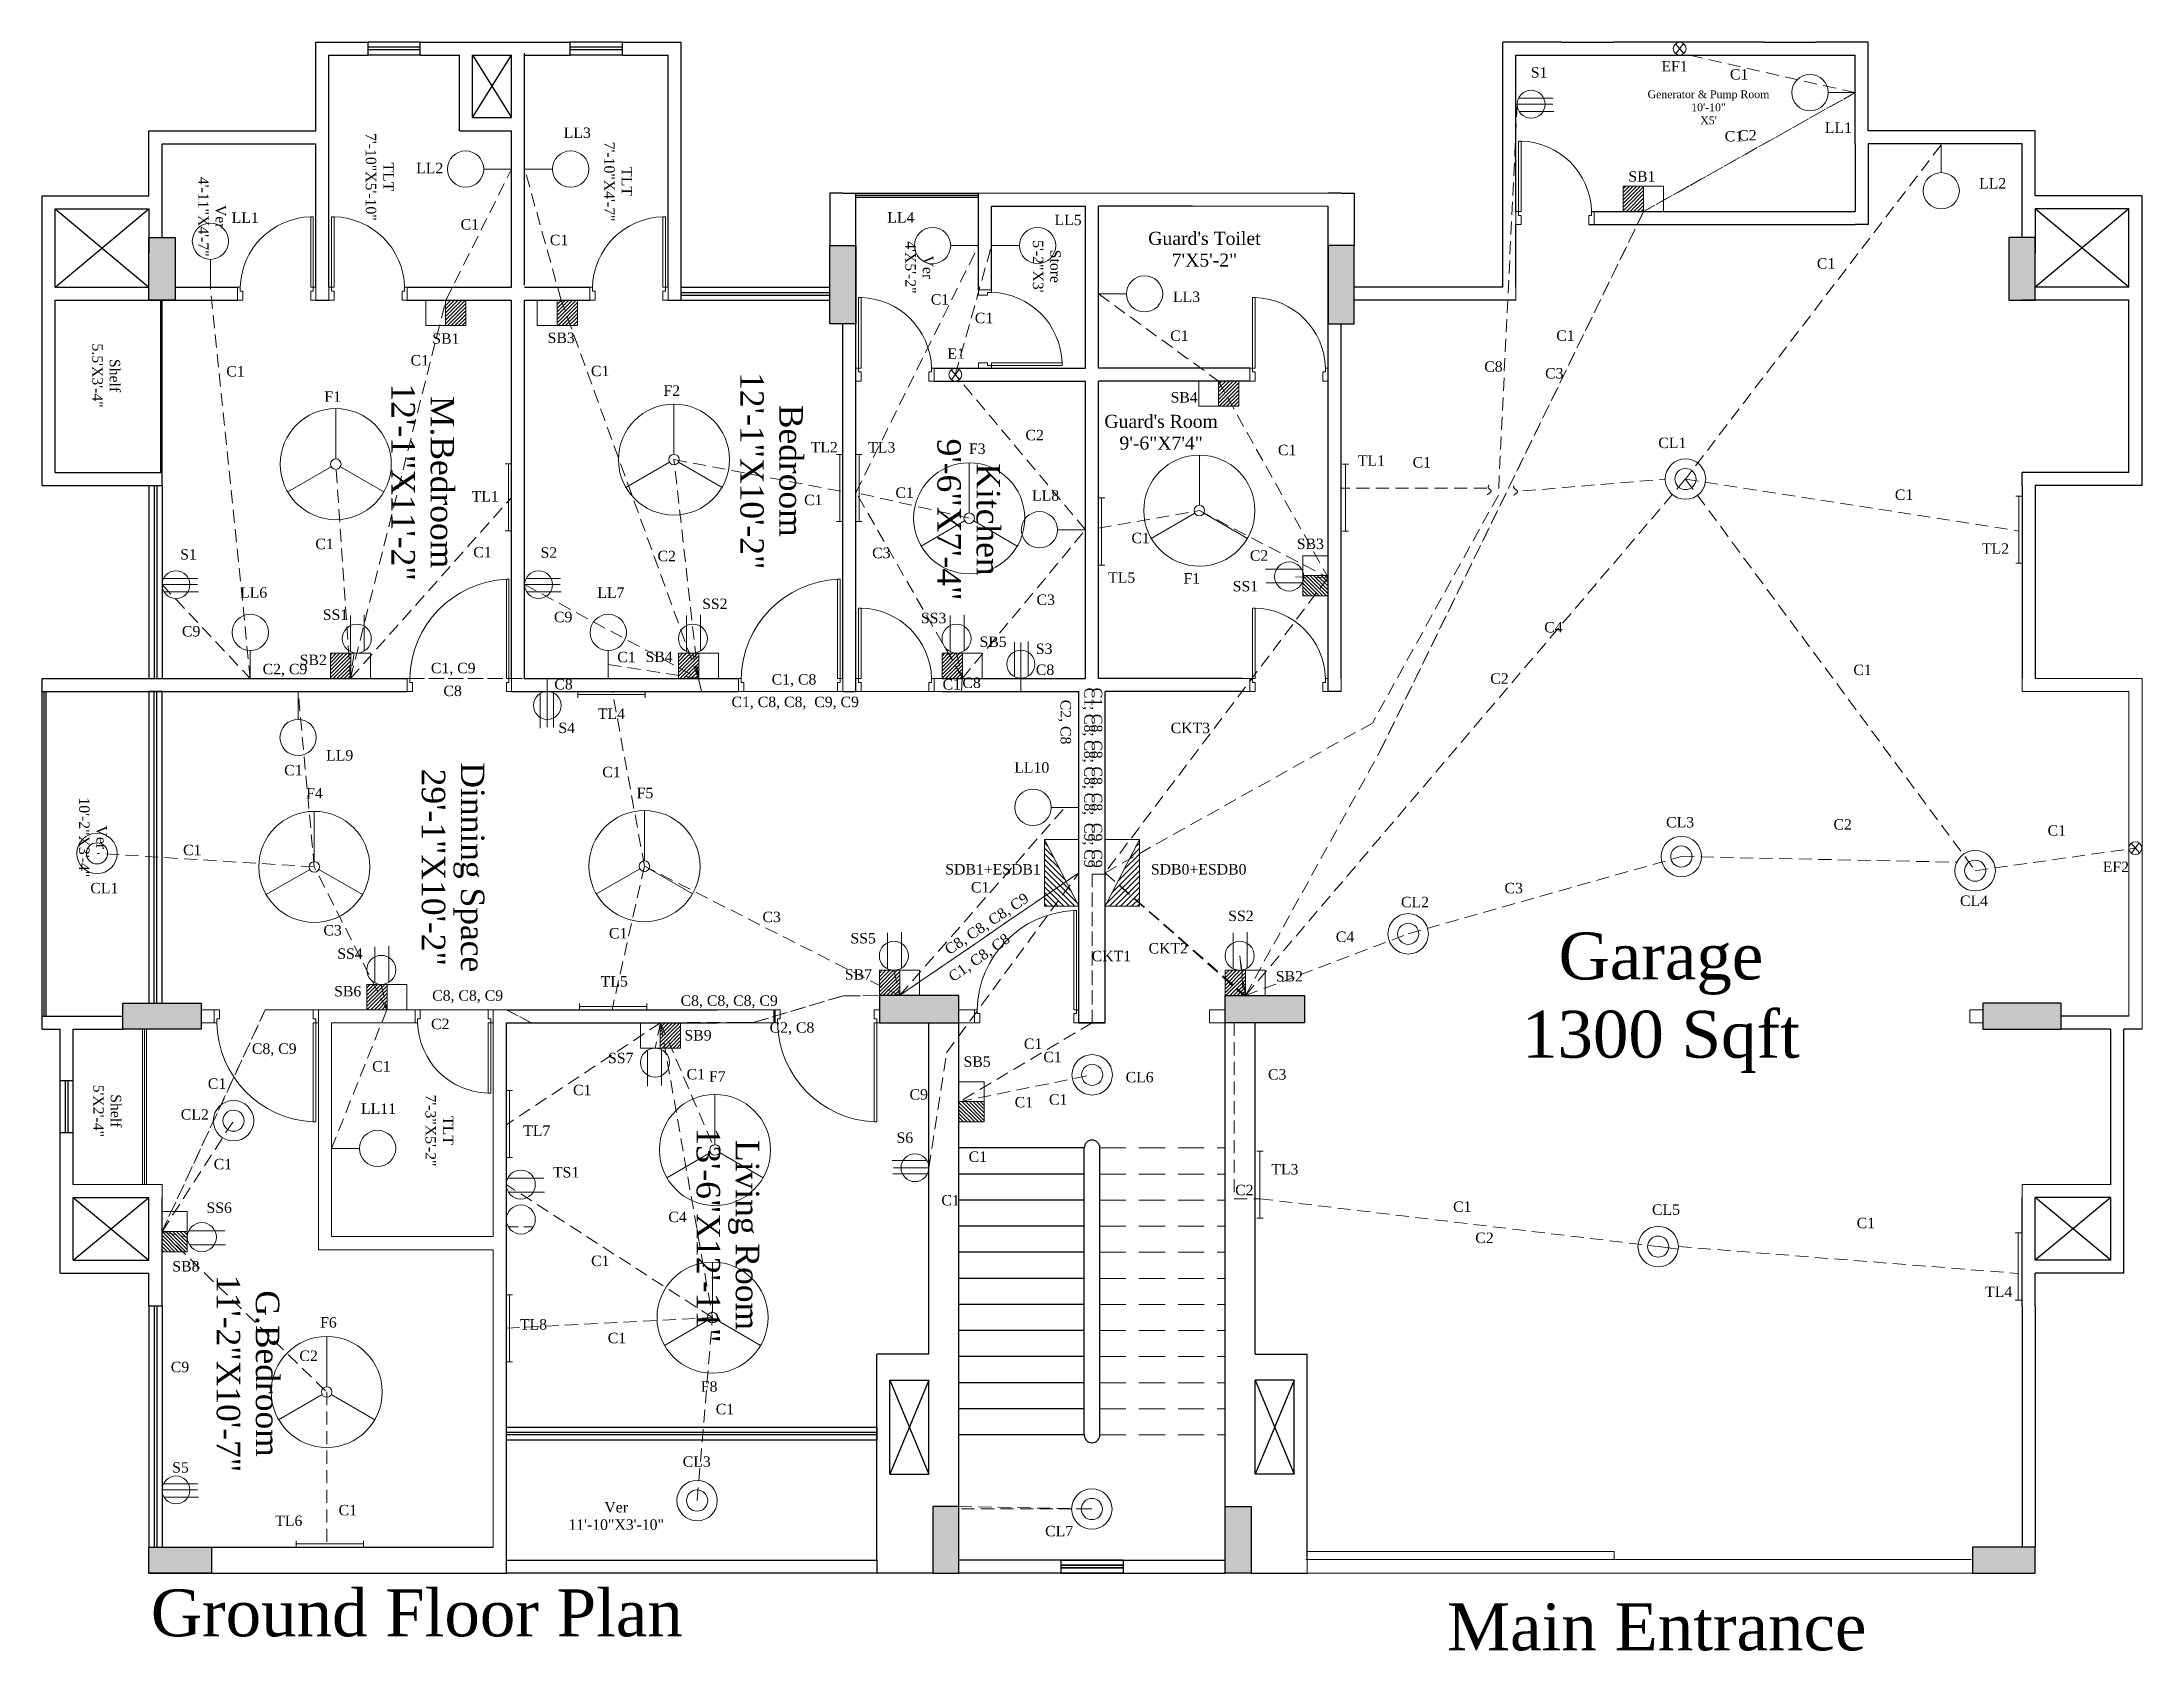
# Model space of a CAD drawing. Header units: feet. Extents: x -1909 to 11484, y -1193 to 2041.
# Drawn here: x -1827 to -1022, y 19 to 636 of the extents above; entities that cross this region are included whole.
import ezdxf

# ---------------------------------------------------------------- set-up
doc = ezdxf.new("R2010")
doc.units = ezdxf.units.FT
doc.header["$LTSCALE"] = 20
doc.header["$MEASUREMENT"] = 0
doc.linetypes.add('DASHED', pattern=[0.75, 0.5, -0.25])
doc.linetypes.add('HIDDEN', pattern=[0.375, 0.25, -0.125])
doc.layers.get('0').update_dxf_attribs({"color": 255})
for name, color, linetype, lineweight in [('Door', 6, 'Continuous', 0), ('Emergency Lines', 30, 'HIDDEN', 0), ('FF', 50, 'Continuous', 0), ('Hatch', 7, 'Continuous', 0), ('Main Layout', 7, 'Continuous', 0), ('Main Lines', 84, 'HIDDEN', 0), ('text', 10, 'Continuous', 0)]:
    doc.layers.add(name, color=color, linetype=linetype, lineweight=lineweight)
doc.styles.get("Standard").update_dxf_attribs({"font": 'times.ttf', "height": 18})

msp = doc.modelspace()

# ---------------------------------------------------------------- texts
at = {"layer": 'Emergency Lines', "char_height": 4, "attachment_point": 1}
for s, insert, width in [('C1', (-1181.99, 601.85), 7.8993), ('C1', (-1666.59, 568.04), 7.8993), ('C1', (-1469.46, 532.16), 7.8993), ('C1', (-1246.58, 525.39), 7.8993), ('C1', (-1685.76, 515.94), 7.8993), ('C2', (-1450.05, 487.26), 7.8993), ('C1', (-1534.89, 462.41), 7.8993), ('C1', (-1722.24, 445.54), 7.8993), ('C1', (-1661.72, 442.39), 7.8993), ('C2', (-1591.09, 440.92), 7.8993), ('C3', (-1445.8, 424.14), 7.8993), ('C1', (-1132.69, 397.25), 7.8993), ('C8', (-1673.15, 389.2), 7.8993), ('C1, C8', (-1547.33, 393.62), 22.4362), ('C1', (-1481.83, 391.69), 7.8993), ('C2', (-1271.87, 393.93), 7.8993), ('C1', (-1612.28, 358.07), 7.8993), ('C3', (-1550.86, 302.54), 7.8993), ('C1', (-1609.72, 296.29), 7.8993), ('C2', (-1677.89, 261.51), 18.9483), ('C2, C8', (-1548.12, 260.14), 33.5974), ('C1', (-1450.65, 253.9), 7.8993), ('C1', (-1700.48, 245.23), 7.8993), ('C1', (-1579.95, 242.25), 7.8993), ('C1', (-1763.47, 238.62), 7.8993), ('C1', (-1623.47, 236.18), 7.8993), ('C1', (-1454.18, 231.52), 7.8993), ('C1', (-1471.85, 210.61), 7.8993), ('C2', (-1369.66, 197.83), 7.8993), ('C1', (-1286.14, 191.46), 7.8993), ('C2', (-1728.37, 134.28), 7.8993), ('C1', (-1713.36, 75.11), 7.8993)]:
    msp.add_mtext(s, dxfattribs=dict(at, insert=insert, width=width))
for s, insert, width, rotation in [('C2, C8', (-1432.59, 383.78), 32.8998, 270), ('C1, C8, C8', (-1480.05, 278.72), 32.4408, 35.4879)]:
    msp.add_mtext(s, dxfattribs=dict(at, insert=insert, width=width, rotation=rotation))
at = {"layer": 'FF', "char_height": 4, "attachment_point": 1}
for s, insert, width in [('EF1', (-1206.27, 628.68), 17.424), ('S1', (-1256.33, 626.29), 7.3602), ('LL1', (-1143.64, 605.1), 17.424), ('SB1', (-1218.96, 586.42), 17.424), ('LL2', (-1084.49, 583.79), 17.424), ('LL3', (-1393.52, 540.29), 17.424), ('SB4', (-1394.43, 501.74), 17.424), ('CL1', (-1207.47, 484.28), 17.424), ('TL1', (-1322.63, 477.51), 17.424), ('SB3', (-1346.05, 445.57), 17.424), ('TL2', (-1083.41, 443.75), 17.424), ('TL5', (-1418.37, 432.64), 17.424), ('F1', (-1389.48, 432.33), 17.424), ('SS1', (-1370.61, 429.34), 17.424), ('CL3', (-1204.48, 338.84), 17.424), ('EF2', (-1037.09, 321.71), 17.424), ('CL2', (-1306.09, 308.23), 17.424), ('CL4', (-1091.8, 308.73), 17.424), ('SS2', (-1372.33, 302.95), 17.424), ('SB2', (-1354.1, 279.79), 20.8286), ('CL6', (-1411.67, 241.11), 17.424), ('TL3', (-1355.82, 205.79), 17.424), ('CL5', (-1209.88, 190.32), 17.424), ('TL4', (-1082.19, 158.84), 17.424), ('CL7', (-1442.51, 67.08), 17.424)]:
    msp.add_mtext(s, dxfattribs=dict(at, insert=insert, width=width))
at = {"layer": 'FF', "lineweight": -2, "char_height": 4, "attachment_point": 8}
for s, insert, width in [('LL3', (-1621.86, 599.11), 13.0177), ('LL2', (-1678.41, 585.65), 13.0177), ('LL1', (-1749.15, 566.63), 13.0177), ('LL4', (-1497.81, 566.74), 13.0177), ('LL5', (-1433.73, 565.69), 13.0177), ('SB1', (-1672.22, 520.21), 13.0177), ('SB3', (-1628, 520.49), 13.0177), ('E1', (-1476.63, 514.5), 13.0177), ('F1', (-1715.62, 498.01), 13.0177), ('F2', (-1585.65, 500.3), 13.0177), ('TL2', (-1527.19, 478.62), 13.0177), ('TL3', (-1505.14, 478.51), 13.0177), ('F3', (-1468.53, 477.98), 13.0177), ('TL1', (-1657.15, 459.79), 13.0177), ('LL8', (-1442.34, 460.01), 13.0177), ('S1', (-1770.87, 437.46), 13.0177), ('S2', (-1632.74, 438.17), 13.0177), ('LL6', (-1745.92, 422.84), 13.0177), ('LL7', (-1608.98, 422.85), 13.0177), ('SS2', (-1569.12, 418.52), 13.0177), ('SS1', (-1714.54, 414.36), 13.0177), ('SS3', (-1485.25, 413.07), 13.0177), ('SB5', (-1462.46, 403.98), 13.0177), ('S3', (-1442.89, 401.28), 13.0177), ('SB2', (-1723.07, 397.01), 13.0177), ('SB4', (-1590.47, 398.21), 13.0177), ('TL4', (-1608.75, 376.44), 13.0177), ('S4', (-1625.9, 370.97), 13.0177), ('CKT3', (-1386.83, 370.93), 13.0177), ('LL9', (-1712.93, 360.43), 13.0177), ('LL10', (-1447.64, 355.78), 13.0177), ('F4', (-1722.6, 345.95), 13.0177), ('F5', (-1595.88, 345.99), 13.0177), ('SDB1+ESDB1', (-1462.47, 316.73), 13.0177), ('SDB0+ESDB0', (-1383.65, 316.73), 13.0177), ('CL1', (-1803.14, 309.52), 13.0177), ('SS5', (-1512.28, 290.31), 13.0177), ('CKT2', (-1395.31, 286.47), 13.0177), ('SS4', (-1708.98, 284.4), 13.0177), ('CKT1', (-1417.12, 283.48), 102.489), ('SB6', (-1709.86, 270.01), 13.0177), ('TL5', (-1607.66, 273.77), 13.0177), ('SB7', (-1514.09, 276.42), 13.0177), ('SB9', (-1575.57, 253.09), 13.0177), ('SS7', (-1605.2, 244.38), 13.0177), ('SB5', (-1468.59, 243.01), 13.0177), ('F7', (-1568.19, 237.38), 13.0177), ('CL2', (-1768.47, 222.77), 13.0177), ('LL11', (-1698.05, 225.01), 13.0177), ('TL7', (-1637.39, 216.57), 13.0177), ('S6', (-1496.28, 213.85), 13.0177), ('TS1', (-1626.14, 200.59), 13.0177), ('SS6', (-1759.12, 186.99), 13.0177), ('SB8', (-1771.88, 164.54), 13.0177), ('F6', (-1717.25, 143.03), 13.0177), ('TL8', (-1638.64, 142.27), 13.0177), ('F8', (-1571.31, 118.44), 13.0177), ('S5', (-1773.96, 87.42), 13.0177), ('CL3', (-1576.06, 89.67), 13.0177), ('TL6', (-1732.43, 66.97), 13.0177)]:
    msp.add_mtext(s, dxfattribs=dict(at, insert=insert, width=width))
at = {"layer": 'FF', "lineweight": -2, "insert": (-1807.85, 508.09), "char_height": 4, "width": 30.2381, "attachment_point": 8, "rotation": 270}
msp.add_mtext('Shelf\\P5.5\'X3\'-4"', dxfattribs=at)
at = {"layer": 'Main Layout', "lineweight": -2, "ltscale": 10, "char_height": 18, "width": 357.8939, "attachment_point": 2}
for s, insert in [('Ground Floor Plan', (-1683.37, 42.73)), ('Main Entrance', (-1208.06, 37.37))]:
    msp.add_mtext(s, dxfattribs=dict(at, insert=insert))
at = {"layer": 'Main Lines', "char_height": 4, "attachment_point": 1}
for s, insert, width in [('C1', (-1180, 625.58), 12.6794), ('C2', (-1176.81, 602.2), 12.6794), ('C1', (-1632.37, 562.06), 12.6794), ('C1', (-1146.68, 553.08), 12.6794), ('C1', (-1486.34, 539.29), 12.6794), ('C1', (-1394.56, 525.37), 12.6794), ('C1', (-1756.4, 511.72), 12.6794), ('C1', (-1616.61, 511.86), 12.6794), ('C8', (-1274.19, 513.53), 12.6794), ('C3', (-1250.84, 510.97), 12.6794), ('C1', (-1353.28, 481.54), 12.6794), ('C1', (-1301.62, 476.83), 12.6794), ('C1', (-1499.88, 465.19), 12.6794), ('C1', (-1116.78, 464.4), 12.6794), ('C1', (-1409.41, 447.8), 12.6794), ('C3', (-1508.82, 442.09), 12.6794), ('C2', (-1364.02, 441.09), 12.6794), ('C9', (-1773.4, 412.07), 12.6794), ('C9', (-1630.8, 417.52), 12.6794), ('C4', (-1251.19, 413.59), 12.6794), ('C2, C9', (-1742.46, 397.55), 19.6682), ('C1, C9', (-1677.97, 397.95), 16.3293), ('C1', (-1606.54, 402.16), 12.6794), ('C8', (-1446.07, 397.3), 12.6794), ('C8', (-1630.64, 391.74), 12.6794), ('C8', (-1474.22, 392.3), 12.6794), ('C1, C8, C8,  C9, C9', (-1562.74, 384.97), 52.2983), ('C1', (-1734.21, 358.81), 12.6794), ('C2', (-1140.31, 338.01), 12.6794), ('C1', (-1058.22, 335.67), 12.6794), ('C1', (-1772.96, 328.2), 12.6794), ('C1', (-1470.95, 313.92), 12.6794), ('C3', (-1266.41, 313.59), 12.6794), ('C3', (-1719.18, 297.43), 12.6794), ('C4', (-1331.09, 294.93), 12.6794), ('C8, C8, C9', (-1677.48, 272.41), 33.7602), ('C8, C8, C8, C9', (-1582.25, 270.45), 41.4155), ('C8, C9', (-1746.59, 252.04), 20.3667), ('C1', (-1443.21, 248.84), 7.2158), ('C3', (-1357.09, 242.14), 75.3664), ('C9', (-1494.48, 234.49), 12.6794), ('C1', (-1441.06, 232.55), 7.2158), ('C1', (-1761.22, 207.77), 12.6794), ('C1', (-1482.28, 193.94), 7.2158), ('C4', (-1586.94, 187.52), 12.6794), ('C1', (-1131.42, 185.19), 12.6794), ('C2', (-1277.61, 179.51), 75.3664), ('C1', (-1616.56, 170.69), 12.6794), ('C1', (-1610.17, 141.1), 12.6794), ('C9', (-1777.68, 130), 12.6794), ('C1', (-1568.77, 113.85), 12.6794)]:
    msp.add_mtext(s, dxfattribs=dict(at, insert=insert, width=width))
at = {"layer": 'Main Lines', "char_height": 4}
for s, insert, width, attachment_point, rotation in [('C1, C8, C8, C8, C8,  C9, C9', (-1423.54, 388.4), 75.4991, 1, 270), ('C1, C8, C8, C8, C8,  C9, C9', (-1425.55, 388.4), 75.4991, 7, 270), ('C8, C8, C8, C9', (-1481.51, 289.19), 47.2293, 1, 34.01007)]:
    msp.add_mtext(s, dxfattribs=dict(at, insert=insert, width=width, attachment_point=attachment_point, rotation=rotation))
at = {"layer": 'text', "lineweight": -2}
for s, insert, char_height, width, attachment_point in [('Generator & Pump Room\\P10\'-10"\\PX5\'', (-1188.23, 604.38), 3, 93.0789, 8), ('Guard\'s Toilet\\P7\'X5\'-2"', (-1381.45, 549.78), 5, 93.0789, 8), ('Guard\'s Room\\P9\'-6"X7\'4"', (-1398.05, 479.62), 5, 101.8653, 8), ('Garage\\P1300 Sqft', (-1206.45, 240.71), 18, 137.6077, 8), ('Ver\\P11\'-10"X3\'-10"', (-1606.95, 76.23), 4, 35.6353, 2)]:
    msp.add_mtext(s, dxfattribs=dict(at, insert=insert, char_height=char_height, width=width, attachment_point=attachment_point))
at = {"layer": 'text', "lineweight": -2, "attachment_point": 8, "rotation": 270}
for s, insert, char_height, width in [('{\\C256;TLT\\P7\'-10"X5\'-10"}', (-1702.99, 584.25), 4, 30.495), ('TLT\\P7\'-10"X4\'-7"', (-1611.57, 582.46), 4, 27.4657), ('{\\C256;Ver\\P4\'-11"X4\'-7"}', (-1767.16, 568.98), 4, 33.9199), ('Ver\\P4\'X5\'-2"', (-1496.12, 549.55), 4, 24.2585), ('Store\\P5\'-2"X3\'', (-1447.27, 549.95), 4, 24.904), ('{\\C256;Bedroom\\P12\'-1"X10\'-2"}', (-1559.51, 471.57), 9, 101.8653), ('Kitchen\\P9\'-6"X7\'-4"', (-1483.94, 452.88), 9, 55.4044), ('Dinning Space\\P29\'-1"X10\'-2"', (-1681.59, 319.55), 9, 101.8653), ('Ver\\P10\'-2"X3\'-4"', (-1812.9, 331.06), 4, 32.4201), ('Shelf\\P5\'X2\'-4"', (-1807.43, 226.19), 4, 34.9957), ('TLT\\P7\'-3"X5\'-2"', (-1680.09, 218.66), 4, 35.9655), ('Living Room\\P13\'-6"X12\'-11"', (-1576.23, 178.56), 9, 101.8653), ('G.Bedroom\\P11\'-2"X10\'-7"', (-1760.21, 125.46), 9, 101.8653)]:
    msp.add_mtext(s, dxfattribs=dict(at, insert=insert, char_height=char_height, width=width))
at = {"layer": 'text', "color": 0, "lineweight": -2, "insert": (-1693.08, 467.22), "char_height": 9, "width": 101.8653, "attachment_point": 8, "rotation": 270}
msp.add_mtext('{\\C256;M.Bedroom\\P12\'-1"X11\'-2"}', dxfattribs=at)

# ---------------------------------------------------------------- blocks, each defined once
blk = doc.blocks.new('Big Door')
at = {"layer": 'Door', "lineweight": -2}
for p, q in [((-40, 5), (-40, 0)), ((0, 5), (0, 0))]:
    blk.add_line(p, q, dxfattribs=at)
for points in [[(-1, 5), (-1, 43), (-2, 43), (-2, 5), (-1, 5)], [(-40, 0), (-38, 0), (-38, 3.5), (-39, 3.5), (-39, 5), (-40, 5), (-40, 0)], [(0, 0), (-2, 0), (-2, 3.5), (-1, 3.5), (-1, 5), (0, 5), (0, 0)]]:
    blk.add_lwpolyline(points, dxfattribs=at)
blk.add_arc((-0.22, 4.25), 38.79, 92.63565, 178.89215, dxfattribs=at)
blk = doc.blocks.new('Small Door')
at = {"layer": 'Door', "lineweight": -2}
blk.add_line((-5, 30), (0, 30), dxfattribs=at)
for points in [[(0, 30), (0, 28), (-3.5, 28), (-3.5, 29), (-5, 29), (-5, 30), (0, 30)], [(-5, 1), (-32, 1), (-32, 2), (-5, 2), (-5, 1)], [(0, 0), (0, 2), (-3.5, 2), (-3.5, 1), (-5, 1), (-5, 0), (0, 0)]]:
    blk.add_lwpolyline(points, dxfattribs=at)
blk.add_arc((-4.25, 1.25), 27.76, 91.54816, 178.45184, dxfattribs=at)
blk = doc.blocks.new('ceiling_light')
at = {"layer": 'FF'}
for radius in [15.5, 8.12]:
    blk.add_circle((0, 8.1), radius, dxfattribs=at)
blk = doc.blocks.new('tube_light')
at = {"layer": 'FF'}
for p, q in [((0, 3), (0, 6)), ((0, 3), (64.3, 3)), ((0, 3), (0, 0)), ((64.3, 3), (64.3, 6)), ((64.3, 3), (64.3, 0))]:
    blk.add_line(p, q, dxfattribs=at)
blk = doc.blocks.new('lintel_light')
blk.add_line((26.7, 0), (0, 0))
blk.add_circle((44.1, 0), 17.4)
blk = doc.blocks.new('ceiling_fan')
at = {"layer": 'FF'}
for p, q in [((18.44, 12.66), (18.44, 31.94)), ((16.69, 9.64), (0, 0)), ((20.19, 9.64), (36.88, 0))]:
    blk.add_line(p, q, dxfattribs=at)
for radius in [21.29, 2.02]:
    blk.add_circle((18.44, 10.65), radius, dxfattribs=at)
blk = doc.blocks.new('exhaust')
for p, q in [((26.7, 1), (-1.3, 33.3)), ((0, 0), (25.4, 34.3))]:
    blk.add_line(p, q)
blk.add_circle((12.7, 17.1), 21.3)
blk = doc.blocks.new('hatch1')
h = blk.add_hatch()
h.set_pattern_fill('ANSI31', color=256, scale=20, style=0)
h.set_pattern_definition([(45, (-48.1155, 69.177), (-1.76777, 1.76777), [])])
h.paths.add_polyline_path([(19.5, 0), (19.5, 24.2), (0, 24.2), (0, 0)])
blk.add_line((19.5, 24.2), (19.5, 0))
blk.add_lwpolyline([(0, 24.2), (38.5, 24.2), (38.5, 0), (0, 0)], close=True)
blk = doc.blocks.new('threepinsocket')
for p, q in [((-45.7, 9), (-1.4, 9)), ((-43.9, 16.7), (-0.8, 16.7)), ((-43.2, 0), (0, 0))]:
    blk.add_line(p, q)
blk.add_circle((-28.3, 9), 17.4)
blk = doc.blocks.new('switchboardsocket')
for p, q in [((-43.9, 16.7), (-0.8, 16.7)), ((-43.2, 0), (0, 0))]:
    blk.add_line(p, q)
blk.add_circle((-28.3, 9), 17.4)
blk = doc.blocks.new('tv')
for p, q in [((-31.8, -4.1), (-20.1, -4.1)), ((-13.3, -4), (-1.6, -4))]:
    blk.add_line(p, q)
blk.add_circle((-16.8, 4.6), 17.4)
blk = doc.blocks.new('mdb')
h = blk.add_hatch()
h.set_pattern_fill('ANSI31', color=256, scale=30, style=0)
h.paths.add_polyline_path([(0, 0), (63.9, 32.9), (63.9, 0)])
for p, q in [((0, 0), (63.9, 32.9)), ((0, 32.9), (63.9, 32.9)), ((0, 0), (0, 32.9)), ((63.9, 32.9), (63.9, 0)), ((63.9, 0), (0, 0)), ((63.9, 1.1), (64.3, 0.9))]:
    blk.add_line(p, q)

# ---------------------------------------------------------------- hatches: boundary and pattern name
at = {"layer": 'Hatch', "lineweight": -2, "ltscale": 10}
h = msp.add_hatch(dxfattribs=at)
h.set_pattern_fill('AR-CONC', color=256, scale=0.75, angle=-90, style=0)
h.set_pattern_definition([(320, (-137526.3253, -218200.589), (-0.47064101, -5.37945137), [0.5625, -6.1875]), (265, (-137526.3253, -218200.589), (5.641441, 1.040635), [0.45, -4.95]), (10.4514, (-137526.3645, -218201.0374), (5.17079657, -4.33882036), [0.47805142, -5.25856584]), (316.1842, (-137524.825, -218200.589), (-1.2413926, -8.00430786), [0.84375, -9.28125]), (6.6356, (-137524.929, -218201.256), (7.30588403, -7.0099703), [0.71707716, -7.8878475]), (261.1842, (-137524.825, -218200.589), (7.3058895, -7.0099646), [0.675, -7.425]), (291, (-137525.2003, -218201.339), (-3.01964168, -4.47680289), [0.5625, -6.1875]), (236, (-137525.2003, -218201.339), (5.43862534, -1.82486499), [0.45, -4.95]), (341.4514, (-137525.452, -218201.712), (2.41897873, -6.30166971), [0.47805142, -5.25856584]), (307.5, (-137526.3253, -218200.5891), (2.496703904, -0.091198915), [0, -4.89, 0, -5.025, 0, -4.96875]), (277.5, (-137526.3253, -218200.5891), (2.95808784, -1.97302153), [0, -2.865, 0, -4.7775, 0, -1.89375]), (237.5, (-137526.3253, -218198.9166), (-0.169161538, -4.003668271), [0, -1.875, 0, -5.85, 0, -7.7625]), (227.5, (-137526.3253, -218198.1666), (0.750787367, -4.37389627), [0, -2.4375, 0, -3.885, 0, -5.5125])])
h.paths.add_polyline_path([(-1087.04, 58.96), (-1087.04, 48.96), (-1063.04, 48.96), (-1063.04, 58.96)])
h.paths.add_polyline_path([(-1053.04, 267.46), (-1083.04, 267.46), (-1083.04, 257.46), (-1053.04, 257.46)])
h.paths.add_polyline_path([(-1073.04, 560.96), (-1073.04, 536.96), (-1063.04, 536.96), (-1063.04, 560.96)])
h.paths.add_polyline_path([(-1334.04, 557.96), (-1334.04, 527.96), (-1324.04, 527.96), (-1324.04, 557.96)])
h.paths.add_polyline_path([(-1343.03, 259.96), (-1343.03, 270.38), (-1373.51, 270.38), (-1373.51, 259.96)])
h.paths.add_polyline_path([(-1373.51, 74.46), (-1373.51, 48.96), (-1363.51, 48.96), (-1363.51, 74.46)])
h.paths.add_polyline_path([(-1485.58, 74.46), (-1485.58, 48.96), (-1475.58, 48.96), (-1475.58, 74.46)])
h.paths.add_polyline_path([(-1506.06, 270.38), (-1506.06, 259.96), (-1475.58, 259.96), (-1475.58, 270.38)])
h.paths.add_polyline_path([(-1525.04, 527.96), (-1515.04, 527.96), (-1515.04, 557.96), (-1525.04, 557.96)])
h.paths.add_polyline_path([(-1786.04, 536.96), (-1776.04, 536.96), (-1776.04, 560.96), (-1786.04, 560.96)])
h.paths.add_polyline_path([(-1766.04, 257.46), (-1766.04, 267.46), (-1796.04, 267.46), (-1796.04, 257.46)])
h.paths.add_polyline_path([(-1762.04, 58.96), (-1786.04, 58.96), (-1786.04, 48.96), (-1762.04, 48.96)])

# ---------------------------------------------------------------- linework, layer by layer
at = {"layer": 'Defpoints'}
for p, q in [((-1262.04, 630.96), (-1132.04, 630.96)), ((-1132.04, 596.96), (-1132.04, 570.96)), ((-1127.04, 596.96), (-1127.04, 565.95)), ((-1234.04, 565.96), (-1132.04, 565.96)), ((-1233.04, 570.96), (-1132.04, 570.96)), ((-1127.04, 565.95), (-1132.04, 565.95))]:
    msp.add_line(p, q, dxfattribs=at)
at = {"layer": 'Emergency Lines'}
for p, q in [((-1132.04, 616.54), (-1213.1, 570.96)), ((-1672.23, 536.96), (-1647.04, 587.23)), ((-1213.1, 570.96), (-1314.33, 363.64)), ((-1213.1, 570.96), (-1213.1, 570.96)), ((-1476.94, 508.42), (-1463.04, 557.93)), ((-1708.81, 391.96), (-1672.23, 536.96)), ((-1427.04, 448.96), (-1476.94, 508.42)), ((-1575.41, 391.96), (-1584.8, 475.87)), ((-1584.8, 475.87), (-1520.04, 463.57)), ((-1708.81, 391.96), (-1714.43, 474.12)), ((-1365.73, 270.38), (-1197.05, 468.41)), ((-1197.05, 468.41), (-1197.05, 468.41)), ((-1197.05, 468.41), (-1086.01, 318.26)), ((-1708.81, 391.96), (-1647.04, 461.33)), ((-1474.35, 391.96), (-1427.04, 448.96)), ((-1707.42, 401.76), (-1708.81, 391.96)), ((-1575.41, 391.96), (-1708.81, 391.96)), ((-1596.1, 320), (-1608.37, 386.96)), ((-1574.18, 386.96), (-1575.41, 391.96)), ((-1429.56, 386.96), (-1574.18, 386.96)), ((-1474.57, 386.96), (-1474.35, 391.96)), ((-1429.56, 317.47), (-1429.56, 386.96)), ((-1419.53, 317.47), (-1419.53, 386.96)), ((-1365.73, 270.38), (-1314.33, 363.64)), ((-1596.1, 320), (-1608.54, 264.96)), ((-1498.37, 270.38), (-1596.1, 320)), ((-1429.56, 317.47), (-1498.37, 270.38)), ((-1424.54, 259.96), (-1424.54, 316.93)), ((-1419.53, 317.47), (-1366.38, 270.38)), ((-1367.93, 285.65), (-1366.38, 270.38)), ((-1500.48, 280.07), (-1498.37, 270.38)), ((-1519.84, 270.32), (-1554.48, 260.01)), ((-1498.37, 270.38), (-1519.84, 270.32)), ((-1365.73, 270.38), (-1343.03, 270.38)), ((-1343.03, 270.38), (-1343.03, 259.96)), ((-1741.46, 264.96), (-1781.04, 179.88)), ((-1694.85, 264.96), (-1741.46, 264.96)), ((-1694.85, 264.96), (-1716.04, 211.79)), ((-1649.04, 264.96), (-1694.85, 264.96)), ((-1639.57, 259.96), (-1649.04, 264.96)), ((-1589.94, 259.96), (-1649.04, 220.88)), ((-1589.94, 259.96), (-1639.57, 259.96)), ((-1589.94, 259.96), (-1592.05, 250.25)), ((-1554.48, 260.01), (-1589.94, 259.96)), ((-1589.94, 259.96), (-1569.07, 211.18)), ((-1424.54, 259.96), (-1475.58, 229.62)), ((-1343.03, 259.96), (-1370.01, 259.96)), ((-1370.01, 259.96), (-1370.01, 192.49)), ((-1475.58, 229.62), (-1424.6, 240)), ((-1475.58, 229.62), (-1475.58, 73.55)), ((-1370.01, 192.49), (-1360.17, 192.49)), ((-1360.17, 192.49), (-1207.51, 174.15)), ((-1781.04, 179.88), (-1717.9, 118.41)), ((-1207.51, 174.15), (-1199.8, 173.22)), ((-1717.9, 118.41), (-1717.9, 58.96)), ((-1424.6, 73.55), (-1475.58, 73.55))]:
    msp.add_line(p, q, dxfattribs=at)
at = {"layer": 'Hatch', "lineweight": -2}
for points in [[(-1506.06, 270.38), (-1506.06, 259.96), (-1475.58, 259.96), (-1475.58, 270.38)], [(-1343.03, 270.38), (-1343.03, 259.96), (-1373.51, 259.96), (-1373.51, 270.38)]]:
    msp.add_lwpolyline(points, close=True, dxfattribs=at)
at = {"layer": 'Main Layout', "lineweight": -2}
for p, q in [((-1722.04, 601.96), (-1722.04, 635.96)), ((-1722.04, 635.96), (-1702.04, 635.96)), ((-1702.04, 630.96), (-1702.04, 635.96)), ((-1682.04, 635.96), (-1702.04, 635.96)), ((-1682.04, 635.96), (-1624.54, 635.96)), ((-1682.04, 630.96), (-1682.04, 635.96)), ((-1624.54, 630.96), (-1624.54, 635.96)), ((-1604.54, 635.96), (-1624.54, 635.96)), ((-1604.54, 635.96), (-1582.04, 635.96)), ((-1604.54, 630.96), (-1604.54, 635.96)), ((-1582.04, 536.96), (-1582.04, 635.96)), ((-1267.04, 541.96), (-1267.04, 635.96)), ((-1244.54, 635.96), (-1267.04, 635.96)), ((-1244.54, 635.96), (-1224.54, 635.96)), ((-1167.04, 635.96), (-1224.54, 635.96)), ((-1167.04, 635.96), (-1147.04, 635.96)), ((-1127.04, 635.96), (-1147.04, 635.96)), ((-1127.04, 601.96), (-1127.04, 635.96)), ((-1717.04, 541.96), (-1717.04, 630.96)), ((-1717.04, 630.96), (-1702.04, 630.96)), ((-1682.04, 633.96), (-1702.04, 633.96)), ((-1682.04, 632.96), (-1702.04, 632.96)), ((-1682.04, 630.96), (-1702.04, 630.96)), ((-1682.04, 630.96), (-1667.04, 630.96)), ((-1667.04, 601.96), (-1667.04, 630.96)), ((-1662.04, 606.96), (-1662.04, 630.96)), ((-1662.04, 630.96), (-1647.04, 630.96)), ((-1662.04, 630.96), (-1647.04, 606.96)), ((-1662.04, 606.96), (-1647.04, 630.96)), ((-1647.04, 606.96), (-1647.04, 630.96)), ((-1642.04, 542.74), (-1642.04, 631.74)), ((-1642.04, 630.96), (-1624.54, 630.96)), ((-1604.54, 633.96), (-1624.54, 633.96)), ((-1604.54, 632.96), (-1624.54, 632.96)), ((-1604.54, 630.96), (-1624.54, 630.96)), ((-1604.54, 630.96), (-1587.04, 630.96)), ((-1587.04, 541.96), (-1587.04, 630.96)), ((-1262.04, 570.96), (-1262.04, 630.96)), ((-1132.04, 596.96), (-1132.04, 630.96)), ((-1662.04, 606.96), (-1647.04, 606.96)), ((-1786.04, 576.96), (-1786.04, 601.96)), ((-1786.04, 601.96), (-1722.04, 601.96)), ((-1781.04, 560.96), (-1781.04, 596.96)), ((-1781.04, 596.96), (-1722.04, 596.96)), ((-1722.04, 541.96), (-1722.04, 596.96)), ((-1667.04, 601.96), (-1647.04, 601.96)), ((-1647.04, 541.96), (-1647.04, 601.96)), ((-1063.04, 601.96), (-1127.04, 601.96)), ((-1068.04, 596.96), (-1127.04, 596.96)), ((-1068.04, 560.96), (-1068.04, 596.96)), ((-1063.04, 576.96), (-1063.04, 601.96)), ((-1827.04, 576.96), (-1786.04, 576.96)), ((-1827.04, 465.96), (-1827.04, 576.96)), ((-1822.04, 571.96), (-1786.04, 571.96)), ((-1822.04, 541.96), (-1822.04, 571.96)), ((-1822.04, 541.96), (-1786.04, 571.96)), ((-1822.04, 571.96), (-1786.04, 541.96)), ((-1786.04, 571.96), (-1786.04, 554.96)), ((-1520.04, 577.96), (-1525.04, 577.96)), ((-1525.04, 577.96), (-1525.04, 557.96)), ((-1520.04, 577.96), (-1515.04, 577.96)), ((-1515.04, 386.96), (-1515.04, 577.96)), ((-1515.04, 577.96), (-1468.04, 577.96)), ((-1515.04, 577.21), (-1468.04, 577.21)), ((-1515.04, 576.46), (-1468.04, 576.46)), ((-1468.04, 540.96), (-1468.04, 577.96)), ((-1463.04, 540.96), (-1463.04, 572.96)), ((-1463.04, 572.96), (-1427.04, 572.96)), ((-1427.04, 510.96), (-1427.04, 572.96)), ((-1422.04, 510.96), (-1422.04, 572.96)), ((-1386.04, 572.96), (-1422.04, 572.96)), ((-1329.04, 577.96), (-1334.04, 577.96)), ((-1334.04, 386.96), (-1334.04, 572.96)), ((-1329.04, 577.96), (-1324.04, 577.96)), ((-1324.04, 577.96), (-1324.04, 557.96)), ((-1022.04, 576.96), (-1063.04, 576.96)), ((-1027.04, 571.96), (-1063.04, 571.96)), ((-1027.04, 541.96), (-1063.04, 571.96)), ((-1027.04, 571.96), (-1063.04, 541.96)), ((-1063.04, 571.96), (-1063.04, 554.96)), ((-1027.04, 541.96), (-1027.04, 571.96)), ((-1022.04, 465.96), (-1022.04, 576.96)), ((-1262.04, 541.96), (-1262.04, 565.96)), ((-1822.04, 541.96), (-1786.04, 541.96)), ((-1776.04, 541.96), (-1752.04, 541.96)), ((-1687.04, 541.96), (-1647.04, 541.96)), ((-1642.04, 541.96), (-1617.04, 541.96)), ((-1582.04, 541.96), (-1525.04, 541.96)), ((-1582.04, 539.96), (-1525.04, 539.96)), ((-1267.04, 541.96), (-1324.04, 541.96)), ((-1027.04, 541.96), (-1063.04, 541.96)), ((-1822.04, 536.96), (-1781.04, 536.96)), ((-1822.04, 470.96), (-1822.04, 536.96)), ((-1781.54, 470.96), (-1781.54, 536.96)), ((-1781.29, 470.96), (-1781.29, 536.96)), ((-1781.04, 536.96), (-1752.04, 536.96)), ((-1781.04, 470.96), (-1781.04, 536.96)), ((-1722.04, 536.96), (-1717.04, 536.96)), ((-1687.04, 536.96), (-1647.04, 536.96)), ((-1647.04, 391.96), (-1647.04, 536.96)), ((-1642.04, 391.96), (-1642.04, 536.96)), ((-1642.04, 536.96), (-1617.04, 536.96)), ((-1587.04, 536.96), (-1582.04, 536.96)), ((-1582.04, 538.96), (-1525.04, 538.96)), ((-1582.04, 536.96), (-1525.04, 536.96)), ((-1267.04, 536.96), (-1324.04, 536.96)), ((-1262.04, 536.96), (-1267.04, 536.96)), ((-1027.04, 536.96), (-1068.04, 536.96)), ((-1027.04, 470.96), (-1027.04, 536.96)), ((-1520.04, 391.96), (-1520.04, 527.96)), ((-1329.04, 391.96), (-1329.04, 527.96)), ((-1485.04, 510.96), (-1427.04, 510.96)), ((-1364.04, 510.96), (-1422.04, 510.96)), ((-1485.04, 505.96), (-1427.04, 505.96)), ((-1427.04, 391.96), (-1427.04, 505.96)), ((-1422.04, 391.96), (-1422.04, 505.96)), ((-1364.04, 505.96), (-1422.04, 505.96)), ((-1822.04, 470.96), (-1781.04, 470.96)), ((-1781.04, 465.96), (-1781.04, 470.96)), ((-1068.04, 465.96), (-1068.04, 470.96)), ((-1027.04, 470.96), (-1068.04, 470.96)), ((-1827.04, 465.96), (-1781.04, 465.96)), ((-1786.04, 465.96), (-1786.04, 391.96)), ((-1784.04, 465.96), (-1784.04, 391.96)), ((-1783.04, 465.96), (-1783.04, 391.96)), ((-1781.04, 465.96), (-1781.04, 391.96)), ((-1068.04, 465.96), (-1068.04, 391.96)), ((-1022.04, 465.96), (-1063.04, 465.96)), ((-1063.04, 465.96), (-1063.04, 391.96)), ((-1827.04, 386.96), (-1827.04, 391.96)), ((-1827.04, 391.96), (-1687.04, 391.96)), ((-1827.04, 262.46), (-1827.04, 386.96)), ((-1827.04, 386.96), (-1687.04, 386.96)), ((-1826.24, 262.46), (-1826.24, 386.96)), ((-1825.44, 262.46), (-1825.44, 386.96)), ((-1784.04, 267.46), (-1784.04, 386.96)), ((-1783.04, 267.46), (-1783.04, 386.96)), ((-1647.04, 386.96), (-1560.04, 386.96)), ((-1642.04, 391.96), (-1560.04, 391.96)), ((-1520.04, 386.96), (-1515.04, 386.96)), ((-1482.04, 391.96), (-1427.04, 391.96)), ((-1482.04, 386.96), (-1429.54, 386.96)), ((-1429.54, 259.96), (-1429.54, 386.96)), ((-1367.04, 391.96), (-1422.04, 391.96)), ((-1367.04, 386.96), (-1419.54, 386.96)), ((-1419.54, 259.96), (-1419.54, 386.96)), ((-1329.04, 386.96), (-1334.04, 386.96)), ((-1827.04, 262.46), (-1796.04, 262.46)), ((-1827.04, 257.46), (-1827.04, 262.46)), ((-1654.04, 259.96), (-1654.04, 259.96)), ((-1649.04, 264.96), (-1568.04, 264.96)), ((-1649.04, 259.96), (-1568.04, 259.96)), ((-1649.04, 48.96), (-1649.04, 259.96)), ((-1546.32, 259.96), (-1546.32, 264.96)), ((-1487.04, 132.96), (-1487.04, 259.96)), ((-1419.54, 259.96), (-1429.54, 259.96)), ((-1429.54, 259.96), (-1419.54, 259.96)), ((-1362.04, 132.96), (-1362.04, 259.96)), ((-1027.04, 262.46), (-1053.04, 262.46)), ((-1827.04, 257.46), (-1820.04, 257.46)), ((-1820.04, 237.71), (-1820.04, 257.46)), ((-1815.04, 257.46), (-1796.04, 257.46)), ((-1815.04, 237.71), (-1815.04, 257.46)), ((-1034.04, 257.46), (-1053.04, 257.46)), ((-1034.04, 237.71), (-1034.04, 257.46)), ((-1022.04, 257.46), (-1029.04, 257.46)), ((-1029.04, 237.71), (-1029.04, 257.46)), ((-1815.04, 237.71), (-1820.04, 237.71)), ((-1820.04, 217.71), (-1820.04, 237.71)), ((-1818.04, 217.71), (-1818.04, 237.71)), ((-1817.04, 217.71), (-1817.04, 237.71)), ((-1815.04, 217.71), (-1815.04, 237.71)), ((-1034.04, 217.71), (-1034.04, 237.71)), ((-1029.04, 217.71), (-1029.04, 237.71)), ((-1820.04, 163.96), (-1820.04, 217.71)), ((-1815.04, 217.71), (-1820.04, 217.71)), ((-1815.04, 197.96), (-1815.04, 217.71)), ((-1034.04, 197.96), (-1034.04, 217.71)), ((-1029.04, 163.96), (-1029.04, 217.71)), ((-1815.04, 192.96), (-1786.04, 192.96)), ((-1815.04, 168.96), (-1815.04, 192.96)), ((-1815.04, 192.96), (-1786.04, 168.96)), ((-1815.04, 168.96), (-1786.04, 192.96)), ((-1786.04, 168.96), (-1786.04, 192.96)), ((-1781.04, 151.41), (-1781.04, 192.96)), ((-1068.04, 151.41), (-1068.04, 192.96)), ((-1034.04, 192.96), (-1063.04, 192.96)), ((-1063.04, 168.96), (-1063.04, 192.96)), ((-1034.04, 192.96), (-1063.04, 168.96)), ((-1034.04, 168.96), (-1063.04, 192.96)), ((-1034.04, 168.96), (-1034.04, 192.96)), ((-1820.04, 163.96), (-1786.04, 163.96)), ((-1815.04, 168.96), (-1786.04, 168.96)), ((-1786.04, 151.41), (-1786.04, 163.96)), ((-1034.04, 168.96), (-1063.04, 168.96)), ((-1029.04, 163.96), (-1063.04, 163.96)), ((-1063.04, 151.41), (-1063.04, 163.96)), ((-1786.04, 151.41), (-1781.04, 151.41)), ((-1786.04, 151.41), (-1786.04, 58.96)), ((-1784.04, 151.41), (-1784.04, 58.96)), ((-1783.04, 151.41), (-1783.04, 58.96)), ((-1781.04, 151.41), (-1781.04, 58.96)), ((-1068.04, 151.41), (-1068.04, 58.96)), ((-1063.04, 151.41), (-1063.04, 58.96)), ((-1507.04, 53.96), (-1507.04, 132.96)), ((-1487.04, 132.96), (-1507.04, 132.96)), ((-1362.04, 132.96), (-1342.04, 132.96)), ((-1342.04, 53.96), (-1342.04, 132.96)), ((-1502.04, 122.96), (-1487.04, 122.96)), ((-1502.04, 86.96), (-1502.04, 122.96)), ((-1487.04, 122.96), (-1502.04, 86.96)), ((-1502.04, 122.96), (-1487.04, 86.96)), ((-1487.04, 86.96), (-1487.04, 122.96)), ((-1347.04, 122.96), (-1362.04, 122.96)), ((-1362.04, 86.96), (-1362.04, 122.96)), ((-1362.04, 122.96), (-1347.04, 86.96)), ((-1347.04, 122.96), (-1362.04, 86.96)), ((-1347.04, 86.96), (-1347.04, 122.96)), ((-1649.04, 102.96), (-1507.04, 102.96)), ((-1507.04, 101.96), (-1649.04, 101.96)), ((-1502.04, 86.96), (-1487.04, 86.96)), ((-1347.04, 86.96), (-1362.04, 86.96)), ((-1786.04, 58.96), (-1654.04, 58.96)), ((-1786.04, 48.96), (-1649.04, 48.96)), ((-1485.58, 48.96), (-1507.04, 48.96)), ((-1363.51, 48.96), (-1342.04, 48.96))]:
    msp.add_line(p, q, dxfattribs=at)
at = {"layer": 'Main Layout'}
for p, q in [((-1468.04, 577.96), (-1424.54, 577.96)), ((-1381.04, 577.96), (-1424.54, 577.96)), ((-1386.04, 572.96), (-1381.04, 572.96)), ((-1381.04, 577.96), (-1334.04, 577.96)), ((-1381.04, 572.96), (-1334.04, 572.96)), ((-1752.04, 541.96), (-1752.04, 536.96)), ((-1752.04, 541.96), (-1752.04, 536.96)), ((-1752.04, 541.96), (-1752.04, 536.96)), ((-1752.04, 541.96), (-1752.04, 536.96)), ((-1722.04, 541.96), (-1722.04, 536.96)), ((-1717.04, 541.96), (-1717.04, 536.96)), ((-1687.04, 541.96), (-1687.04, 536.96)), ((-1617.04, 541.96), (-1617.04, 536.96)), ((-1587.04, 541.96), (-1587.04, 536.96)), ((-1468.04, 540.96), (-1463.04, 540.96)), ((-1262.04, 541.96), (-1262.04, 536.96)), ((-1485.04, 510.96), (-1485.04, 505.96)), ((-1364.04, 510.96), (-1364.04, 505.96)), ((-1687.04, 391.96), (-1687.04, 386.96)), ((-1647.04, 391.96), (-1647.04, 386.96)), ((-1560.04, 391.96), (-1560.04, 386.96)), ((-1560.04, 391.96), (-1560.04, 386.96)), ((-1520.04, 391.96), (-1520.04, 386.96)), ((-1520.04, 391.96), (-1520.04, 386.96)), ((-1482.04, 391.96), (-1485.04, 391.96)), ((-1485.04, 391.96), (-1485.04, 386.96)), ((-1485.04, 386.96), (-1482.04, 386.96)), ((-1367.04, 391.96), (-1364.04, 391.96)), ((-1364.04, 386.96), (-1367.04, 386.96)), ((-1364.04, 391.96), (-1364.04, 386.96)), ((-1329.04, 391.96), (-1329.04, 386.96)), ((-1329.04, 391.96), (-1329.04, 386.96)), ((-1068.04, 391.96), (-1068.04, 386.96)), ((-1063.04, 386.96), (-1068.04, 386.96)), ((-1022.04, 391.96), (-1063.04, 391.96)), ((-1063.04, 386.96), (-1027.04, 386.96)), ((-1027.04, 386.96), (-1027.04, 262.46)), ((-1022.04, 391.96), (-1022.04, 257.46)), ((-1761.04, 264.96), (-1766.04, 264.96)), ((-1761.04, 259.96), (-1766.04, 259.96)), ((-1761.04, 264.96), (-1761.04, 259.96)), ((-1684.04, 264.96), (-1721.04, 264.96)), ((-1721.04, 264.96), (-1721.04, 172.96)), ((-1716.04, 259.96), (-1684.04, 259.96)), ((-1716.04, 259.96), (-1716.04, 177.96)), ((-1684.04, 264.96), (-1684.04, 259.96)), ((-1649.04, 264.96), (-1654.04, 264.96)), ((-1654.04, 264.96), (-1654.04, 259.96)), ((-1654.04, 259.96), (-1654.04, 177.96)), ((-1568.04, 264.96), (-1546.32, 264.96)), ((-1568.04, 259.96), (-1546.32, 259.96)), ((-1475.58, 264.96), (-1469.54, 264.96)), ((-1475.58, 259.96), (-1469.54, 259.96)), ((-1469.54, 264.96), (-1469.54, 259.96)), ((-1373.51, 264.96), (-1379.54, 264.96)), ((-1379.54, 264.96), (-1379.54, 259.96)), ((-1373.51, 259.96), (-1379.54, 259.96)), ((-1088.04, 264.96), (-1083.04, 264.96)), ((-1088.04, 264.96), (-1088.04, 259.96)), ((-1088.04, 259.96), (-1083.04, 259.96)), ((-1788.54, 197.96), (-1788.54, 257.46)), ((-1787.79, 197.96), (-1787.79, 257.46)), ((-1787.04, 197.96), (-1787.04, 257.46)), ((-1815.04, 197.96), (-1787.04, 197.96)), ((-1787.04, 197.96), (-1781.04, 197.96)), ((-1781.04, 192.96), (-1781.04, 197.96)), ((-1062.04, 197.96), (-1068.04, 197.96)), ((-1068.04, 192.96), (-1068.04, 197.96)), ((-1034.04, 197.96), (-1062.04, 197.96)), ((-1716.04, 177.96), (-1654.04, 177.96)), ((-1716.04, 172.96), (-1721.04, 172.96)), ((-1654.04, 172.96), (-1716.04, 172.96)), ((-1654.04, 172.96), (-1654.04, 58.96)), ((-1342.04, 54.18), (-1342.04, 57.21)), ((-1342.04, 57.21), (-1224.34, 57.21)), ((-1224.34, 57.21), (-1224.34, 54.18)), ((-1342.57, 54.18), (-1087.57, 54.18)), ((-1342.04, 53.96), (-1342.04, 48.96)), ((-1342.04, 48.96), (-1087.04, 48.96))]:
    msp.add_line(p, q, dxfattribs=at)
at = {"layer": 'Main Layout', "lineweight": -2, "ltscale": 10}
for p, q in [((-1475.58, 74.46), (-1475.58, 259.96)), ((-1373.51, 74.46), (-1373.51, 259.96)), ((-1427.54, 211.96), (-1475.58, 211.96)), ((-1427.54, 101.96), (-1427.54, 211.96)), ((-1421.54, 101.96), (-1421.54, 211.96)), ((-1427.54, 201.96), (-1475.58, 201.96)), ((-1427.54, 191.96), (-1475.58, 191.96)), ((-1427.54, 181.96), (-1475.58, 181.96)), ((-1427.54, 171.96), (-1475.58, 171.96)), ((-1427.54, 161.96), (-1475.58, 161.96)), ((-1427.54, 151.96), (-1475.58, 151.96)), ((-1427.54, 141.96), (-1475.58, 141.96)), ((-1427.54, 131.96), (-1475.58, 131.96)), ((-1427.54, 121.96), (-1475.58, 121.96)), ((-1427.54, 111.96), (-1475.58, 111.96)), ((-1427.54, 101.96), (-1475.58, 101.96)), ((-1436.54, 53.96), (-1475.58, 53.96)), ((-1436.54, 48.96), (-1475.58, 48.96)), ((-1436.54, 53.96), (-1436.54, 48.96)), ((-1412.54, 53.96), (-1436.54, 53.96)), ((-1436.54, 53.96), (-1412.54, 53.96)), ((-1412.54, 51.96), (-1436.54, 51.96)), ((-1436.54, 51.96), (-1412.54, 51.96)), ((-1412.54, 50.96), (-1436.54, 50.96)), ((-1436.54, 50.96), (-1412.54, 50.96)), ((-1412.54, 48.96), (-1436.54, 48.96)), ((-1436.54, 48.96), (-1412.54, 48.96)), ((-1412.54, 53.96), (-1373.51, 53.96)), ((-1412.54, 53.96), (-1412.54, 48.96)), ((-1412.54, 48.96), (-1373.51, 48.96))]:
    msp.add_line(p, q, dxfattribs=at)
at = {"layer": 'Main Layout', "linetype": 'DASHED'}
for p, q in [((-1421.54, 211.96), (-1373.51, 211.96)), ((-1421.54, 201.96), (-1373.51, 201.96)), ((-1421.54, 191.96), (-1373.51, 191.96)), ((-1421.54, 181.96), (-1373.51, 181.96)), ((-1421.54, 171.96), (-1373.51, 171.96)), ((-1421.54, 161.96), (-1373.51, 161.96)), ((-1421.54, 151.96), (-1373.51, 151.96)), ((-1421.54, 141.96), (-1373.51, 141.96)), ((-1421.54, 131.96), (-1373.51, 131.96)), ((-1421.54, 121.96), (-1373.51, 121.96)), ((-1421.54, 111.96), (-1373.51, 111.96)), ((-1421.54, 101.96), (-1373.51, 101.96))]:
    msp.add_line(p, q, dxfattribs=at)
at = {"layer": 'Main Layout', "lineweight": -2}
for points in [[(-1776.04, 560.96), (-1776.04, 536.96), (-1786.04, 536.96), (-1786.04, 560.96)], [(-1515.04, 557.96), (-1515.04, 527.96), (-1525.04, 527.96), (-1525.04, 557.96)], [(-1334.04, 557.96), (-1334.04, 527.96), (-1324.04, 527.96), (-1324.04, 557.96)], [(-1073.04, 560.96), (-1073.04, 536.96), (-1063.04, 536.96), (-1063.04, 560.96)], [(-1796.04, 267.46), (-1766.04, 267.46), (-1766.04, 257.46), (-1796.04, 257.46)], [(-1506.06, 270.38), (-1506.06, 259.96), (-1475.58, 259.96), (-1475.58, 270.38)], [(-1053.04, 267.46), (-1083.04, 267.46), (-1083.04, 257.46), (-1053.04, 257.46)], [(-1507.04, 104.96), (-1507.04, 99.96), (-1649.04, 99.96), (-1649.04, 104.96)], [(-1485.58, 74.46), (-1485.58, 48.96), (-1475.58, 48.96), (-1475.58, 74.46)], [(-1363.51, 74.46), (-1363.51, 48.96), (-1373.51, 48.96), (-1373.51, 74.46)], [(-1762.04, 48.96), (-1786.04, 48.96), (-1786.04, 58.96), (-1762.04, 58.96)], [(-1087.04, 48.96), (-1063.04, 48.96), (-1063.04, 58.96), (-1087.04, 58.96)], [(-1649.04, 48.96), (-1649.04, 53.96), (-1507.04, 53.96), (-1507.04, 48.96)]]:
    msp.add_lwpolyline(points, close=True, dxfattribs=at)
msp.add_lwpolyline([(-1781.04, 267.46), (-1781.04, 386.96), (-1786.04, 386.96), (-1786.04, 267.46)], dxfattribs=at)
at = {"layer": 'Main Layout', "lineweight": -2, "ltscale": 10}
for centre, start, end in [((-1424.54, 211.96), 0, 180), ((-1424.54, 211.96), 0, 180), ((-1424.54, 101.96), 180, 0), ((-1424.54, 101.96), 180, 0)]:
    msp.add_arc(centre, 3, start, end, dxfattribs=at)
at = {"layer": 'Main Lines'}
for p, q in [((-1132.04, 616.54), (-1197.8, 631.45)), ((-1261.55, 612.1), (-1268.77, 462.29)), ((-1213.1, 570.96), (-1132.04, 616.54)), ((-1099.02, 596.55), (-1197.05, 468.41)), ((-1628, 536.96), (-1642.04, 587.24)), ((-1314.33, 363.64), (-1213.1, 570.96)), ((-1515.04, 463.22), (-1468.04, 557.91)), ((-1747.2, 391.96), (-1762.47, 541.96)), ((-1422.04, 539.41), (-1376.18, 506.07)), ((-1575.41, 391.96), (-1628, 536.96)), ((-1376.18, 506.07), (-1334.04, 430.61)), ((-1365.73, 270.38), (-1197.05, 468.41)), ((-1259.33, 463.83), (-1204.81, 468.41)), ((-1197.05, 468.41), (-1069.26, 448.48)), ((-1471.62, 453.36), (-1515.04, 463.22)), ((-1474.33, 392.43), (-1515.04, 463.22)), ((-1273.23, 464.88), (-1329.04, 464.88)), ((-1329.04, 462.45), (-1329.04, 462.23)), ((-1268.77, 462.29), (-1317.04, 374.88)), ((-1422.04, 449.56), (-1383.39, 456.3)), ((-1383.39, 456.3), (-1334.04, 430.61)), ((-1781.04, 427.92), (-1747.2, 391.96)), ((-1642.04, 427.92), (-1575.41, 391.96)), ((-1334.04, 430.61), (-1419.53, 317.46)), ((-1334.04, 430.61), (-1348.99, 431.05)), ((-1575.41, 391.96), (-1609.98, 397.31)), ((-1575.41, 391.96), (-1577.53, 401.66)), ((-1476.47, 401.66), (-1474.22, 391.96)), ((-1708.81, 391.96), (-1747.2, 391.96)), ((-1722.67, 319.72), (-1728.86, 386.96)), ((-1708.81, 391.96), (-1575.41, 391.96)), ((-1633.34, 386.95), (-1633.34, 391.96)), ((-1575.41, 391.96), (-1574.18, 386.96)), ((-1574.18, 386.96), (-1429.56, 386.96)), ((-1474.57, 386.96), (-1474.35, 391.95)), ((-1451.82, 392.09), (-1451.82, 386.96)), ((-1429.56, 386.96), (-1429.54, 317.47)), ((-1419.53, 386.96), (-1419.54, 317.47)), ((-1317.04, 374.88), (-1419.52, 317.47)), ((-1365.73, 270.38), (-1314.33, 363.64)), ((-1498.37, 270.38), (-1434.89, 342.53)), ((-1722.67, 319.72), (-1805.96, 324.9)), ((-1303.34, 294.07), (-1198.62, 323.69)), ((-1198.62, 323.69), (-1093.06, 321.51)), ((-1086.01, 318.26), (-1024.59, 326.91)), ((-1694.85, 264.96), (-1722.67, 319.72)), ((-1498.37, 270.38), (-1429.54, 317.47)), ((-1480.31, 248.46), (-1429.54, 317.47)), ((-1424.54, 316.93), (-1424.54, 259.96)), ((-1424.54, 316.93), (-1419.54, 316.93)), ((-1419.52, 317.47), (-1365.73, 270.38)), ((-1086.01, 318.26), (-1086.01, 318.26)), ((-1365.73, 270.38), (-1303.34, 294.07)), ((-1365.73, 270.38), (-1367.93, 285.65)), ((-1696.97, 274.66), (-1694.85, 264.96)), ((-1554.48, 260.01), (-1519.84, 270.32)), ((-1519.84, 270.32), (-1498.37, 270.38)), ((-1365.73, 270.38), (-1343.03, 270.38)), ((-1343.03, 270.38), (-1343.03, 259.96)), ((-1781.04, 179.88), (-1741.46, 264.96)), ((-1741.46, 264.96), (-1649.04, 264.96)), ((-1649.04, 264.96), (-1639.57, 259.96)), ((-1639.57, 259.96), (-1554.48, 260.01)), ((-1589.94, 259.96), (-1570, 146.91)), ((-1424.54, 259.96), (-1475.58, 229.62)), ((-1343.03, 259.96), (-1370.01, 259.96)), ((-1370.01, 259.96), (-1370.01, 192.49)), ((-1487.07, 204.39), (-1480.31, 248.46)), ((-1475.58, 229.62), (-1424.6, 240)), ((-1475.58, 229.62), (-1475.58, 74.46)), ((-1781.04, 179.88), (-1753.62, 222.41)), ((-1570, 146.91), (-1649.09, 197.92)), ((-1370.01, 192.49), (-1360.17, 192.49)), ((-1360.17, 192.49), (-1199.8, 173.22)), ((-1781.04, 80.85), (-1781.04, 179.88)), ((-1781.04, 179.88), (-1771.35, 177.76)), ((-1199.75, 174.15), (-1069.52, 163.87)), ((-1649.04, 142.83), (-1570, 146.91)), ((-1575.92, 76.78), (-1570, 146.91)), ((-1475.58, 74.46), (-1424.6, 73.55))]:
    msp.add_line(p, q, dxfattribs=at)
at = {"layer": 'Main Lines', "color": 30}
msp.add_line((-1343.03, 270.38), (-1343.03, 259.96), dxfattribs=at)
at = {"layer": 'Main Lines', "color": 3}
for points in [[(-1273.08, 462.44), (-1271.58, 463.94), (-1272.6, 464.94), (-1271.58, 466.94)], [(-1262.93, 462.23), (-1261.43, 463.73), (-1262.93, 465.23), (-1261.43, 466.73)]]:
    msp.add_spline(points, degree=3, dxfattribs=at)

# ---------------------------------------------------------------- block references
at = {"layer": 'FF'}
for name, p, xscale, yscale, zscale in [('exhaust', (-1200.73, 631.45), 0.1151999999999589, 0.1151999999999589, 0.1152), ('threepinsocket', (-1247.51, 609.34), 0.3071999999999662, 0.3072000000000799, 0.3072000000000001), ('hatch1', (-1220.88, 570.96), 0.4000000000000909, 0.3999999999999773, 0.4), ('exhaust', (-1478.4, 506.45), 0.1151999999999589, 0.1151999999999589, 0.1152), ('ceiling_light', (-1197.05, 464.35), 0.5, 0.5, 0.5), ('threepinsocket', (-1767, 425.15), 0.3071999999999662, 0.307200000000023, 0.3072000000000001), ('threepinsocket', (-1628, 425.15), 0.3071999999999662, 0.307200000000023, 0.3072000000000001), ('hatch1', (-1716.51, 391.96), 0.4000000000000909, 0.3999999999999773, 0.4), ('hatch1', (-1583.11, 391.96), 0.4000000000000909, 0.3999999999999773, 0.4), ('hatch1', (-1482.04, 391.96), 0.4000000000000909, 0.3999999999999773, 0.4), ('tube_light', (-1621.59, 384.57), 0.4000000000000909, 0.3999999999999773, 0.4), ('ceiling_light', (-1805.96, 320.84), 0.5, 0.5, 0.5), ('ceiling_light', (-1198.62, 319.63), 0.5, 0.5, 0.5), ('ceiling_light', (-1086.01, 314.2), 0.5, 0.5, 0.5), ('exhaust', (-1026.05, 324.93), 0.1151999999999589, 0.1151999999999589, 0.1152), ('ceiling_light', (-1303.34, 290.01), 0.5, 0.5, 0.5), ('hatch1', (-1702.54, 264.96), 0.4000000000000909, 0.4000000000000057, 0.4), ('hatch1', (-1506.06, 270.38), 0.4000000000000909, 0.4000000000000057, 0.4), ('hatch1', (-1373.51, 270.38), 0.4000000000000909, 0.3999999999999773, 0.4), ('tube_light', (-1620.94, 264.96), 0.4000000000000909, 0.4000000000000057, 0.4), ('ceiling_light', (-1424.49, 235.94), -0.5, 0.5, 0.5), ('ceiling_light', (-1753.62, 218.35), 0.5, 0.5, 0.5), ('switchboardsocket', (-1634.46, 195.04), 0.3199999999999363, 0.3199999999999363, 0.3200000000000001), ('tv', (-1638.13, 183.06), 0.3199999999999363, 0.3199999999999932, 0.3200000000000001), ('switchboardsocket', (-1756.72, 174.88), 0.3199999999999363, 0.3199999999999932, 0.3200000000000001), ('ceiling_light', (-1207.51, 170.09), 0.5, 0.5, 0.5), ('threepinsocket', (-1767, 78.09), 0.3071999999999662, 0.3072000000000088, 0.3072000000000001), ('ceiling_light', (-1575.92, 72.72), 0.5, 0.5, 0.5), ('ceiling_light', (-1424.6, 69.49), 0.5, 0.5, 0.5), ('tube_light', (-1729.58, 58.96), 0.4000000000000909, 0.4000000000000057, 0.4)]:
    msp.add_blockref(name, p, dxfattribs=dict(at, xscale=xscale, yscale=yscale, zscale=zscale))
for name, p, xscale, yscale, zscale, rotation in [('lintel_light', (-1131.68, 616.54), 0.4000000000000909, 0.3999999999999773, 0.4, 180), ('lintel_light', (-1099.02, 596.55), 0.3999999999999773, 0.3999999999999773, 0.4, 270), ('lintel_light', (-1647.04, 587.23), 0.4000000000000909, 0.3999999999999773, 0.4, 180), ('lintel_light', (-1642.04, 587.24), -0.4000000000000909, 0.4000000000000909, 0.4, 180), ('lintel_light', (-1762.47, 541.96), 0.3999999999999773, 0.3999999999999773, 0.4, 90), ('lintel_light', (-1468.04, 557.91), 0.4000000000000909, 0.3999999999999773, 0.4, 180), ('lintel_light', (-1463.04, 557.93), -0.4000000000000909, 0.4000000000000909, 0.4, 180), ('lintel_light', (-1422.04, 539.41), -0.4000000000000909, 0.4000000000000909, 0.4, 180), ('hatch1', (-1664.54, 536.96), 0.4000000000000909, 0.3999999999999773, 0.4, 180), ('hatch1', (-1621.78, 536.96), 0.4000000000000909, 0.3999999999999773, 0.4, 180), ('hatch1', (-1368.25, 506.07), 0.4000000000000909, 0.3999999999999773, 0.4, 180), ('tube_light', (-1522.44, 452.1), -0.3999999999999773, 0.3999999999999773, 0.4, 270), ('tube_light', (-1515.04, 452.1), -0.3999999999999773, 0.3999999999999773, 0.4, 270), ('tube_light', (-1649.46, 474.24), 0.3999999999999773, 0.3999999999999773, 0.4, 270), ('tube_light', (-1328.57, 448.4), -0.3999999999999773, 0.3999999999999773, 0.4, 270), ('tube_light', (-1422.04, 435.44), -0.3999999999999773, 0.3999999999999773, 0.4, 270), ('tube_light', (-1070.46, 436.1), -0.3999999999999773, 0.3999999999999773, 0.4, 270), ('lintel_light', (-1427.04, 448.96), 0.4000000000000909, 0.3999999999999773, 0.4, 180), ('switchboardsocket', (-1358.04, 433.92), 0.319999999999709, 0.3199999999999363, 0.3200000000000001, 180), ('hatch1', (-1334.04, 423.61), 0.4000000000000909, 0.4000000000000909, 0.4, 90), ('lintel_light', (-1747.2, 391.96), 0.3999999999999773, 0.3999999999999773, 0.4, 90), ('switchboardsocket', (-1703.49, 416.29), 0.3199999999999932, 0.3199999999999363, 0.3200000000000001, 90), ('lintel_light', (-1609.98, 391.96), 0.3999999999999773, 0.3999999999999773, 0.4, 90), ('switchboardsocket', (-1574.65, 416.29), 0.3199999999999932, 0.3199999999999363, 0.3200000000000001, 90), ('switchboardsocket', (-1473.59, 416.29), 0.3199999999999932, 0.3199999999999363, 0.3200000000000001, 90), ('threepinsocket', (-1449.06, 406.13), 0.307200000000023, 0.3072000000000799, 0.3072000000000001, 90), ('lintel_light', (-1728.86, 386.96), 0.3999999999999773, 0.3999999999999773, 0.4, 270), ('threepinsocket', (-1636.1, 372.91), 0.3071999999999662, 0.3072000000000799, 0.3072000000000001, 270), ('lintel_light', (-1429.54, 342.53), 0.4000000000000909, 0.3999999999999773, 0.4, 180), ('mdb', (-1442.71, 330.24), 0.3999999999999773, 0.3999999999999773, 0.4, 270), ('mdb', (-1406.38, 330.24), -0.3999999999999773, 0.3999999999999773, 0.4, 90), ('switchboardsocket', (-1497.61, 294.7), 0.3199999999999932, 0.3199999999999363, 0.3200000000000001, 90), ('switchboardsocket', (-1365.06, 294.7), 0.3199999999999932, 0.3199999999999363, 0.3200000000000001, 90), ('switchboardsocket', (-1694.09, 289.29), 0.3199999999999932, 0.3199999999999363, 0.3200000000000001, 90), ('hatch1', (-1582.25, 259.96), 0.4000000000000909, 0.3999999999999773, 0.4, 180), ('switchboardsocket', (-1594.93, 235.62), 0.3199999999999363, 0.3199999999999363, 0.3200000000000001, 270), ('tube_light', (-1649.04, 208.28), -0.3999999999999773, 0.3999999999999773, 0.4, 270), ('hatch1', (-1465.88, 221.93), 0.4000000000000341, 0.3999999999999773, 0.4, 90), ('lintel_light', (-1716.04, 211.79), -0.4000000000000909, 0.4000000000000909, 0.4, 180), ('threepinsocket', (-1501.11, 207.16), 0.3071999999999662, 0.307200000000023, 0.3072000000000001, 180), ('tube_light', (-1361.37, 185.07), -0.3999999999999773, 0.3999999999999773, 0.4, 270), ('hatch1', (-1771.35, 172.18), 0.4000000000000341, 0.3999999999999773, 0.4, 90), ('tube_light', (-1070.72, 153.67), -0.3999999999999773, 0.3999999999999773, 0.4, 270), ('tube_light', (-1649.04, 129.98), -0.3999999999999773, 0.3999999999999773, 0.4, 270)]:
    msp.add_blockref(name, p, dxfattribs=dict(at, xscale=xscale, yscale=yscale, zscale=zscale, rotation=rotation))
for p in [(-1732.87, 463.47), (-1603.24, 465.22), (-1401.83, 445.66), (-1490.06, 442.72), (-1741.11, 309.07), (-1614.54, 309.35), (-1587.51, 200.53), (-1588.44, 136.26), (-1736.34, 107.77)]:
    msp.add_blockref('ceiling_fan', p, dxfattribs=at)
at = {"layer": 'Main Layout'}
for p, rotation in [((-1262.04, 565.96), 270), ((-1717.04, 536.96), 270), ((-1515.04, 505.97), 270), ((-1364.04, 505.96), 270), ((-1515.04, 386.96), 270), ((-1364.04, 386.96), 270), ((-1654.04, 264.96), 90)]:
    msp.add_blockref('Small Door', p, dxfattribs=dict(at, rotation=rotation))
at = {"layer": 'Main Layout', "xscale": -1}
for name, p, rotation in [('Small Door', (-1722.04, 536.96), 90), ('Small Door', (-1587.04, 536.96), 90), ('Small Door', (-1468.04, 510.96), 359.9999999999218), ('Big Door', (-1721.04, 264.96), 180), ('Big Door', (-1506.06, 264.96), 180)]:
    msp.add_blockref(name, p, dxfattribs=dict(at, rotation=rotation))
at = {"layer": 'Main Layout'}
for p in [(-1647.04, 386.96), (-1520.04, 386.96), (-1429.54, 259.96)]:
    msp.add_blockref('Big Door', p, dxfattribs=at)

msp.set_redraw_order([(e.dxf.handle, doc.entitydb.next_handle()) for e in msp.query("TEXT MTEXT ATTDEF DIMENSION ARC_DIMENSION")])  # texts and dimensions are drawn at this point

doc.saveas('drawing.dxf')
